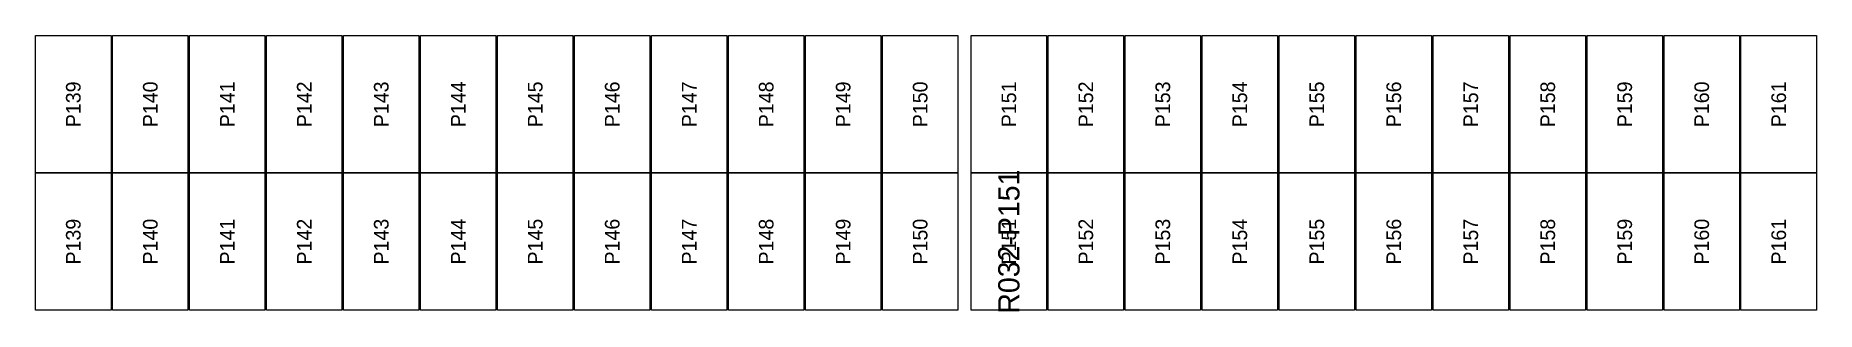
# Model space of a CAD drawing. Extents: x 296295 to 296770, y 651564 to 652121.
# Drawn here: x 296541.49 to 296568.28, y 651994.78 to 651998.92 of the extents above; entities that cross this region are included whole.
import ezdxf
from ezdxf.enums import TextEntityAlignment as Align

# ---------------------------------------------------------------- set-up
doc = ezdxf.new("R2010")
doc.units = 0

msp = doc.modelspace()

# ---------------------------------------------------------------- texts
at = {"layer": 'DEFECT_LABELS'}
msp.add_text('R032-P151', height=0.32, rotation=90, dxfattribs=at).set_placement((296556.129, 651995.826), align=Align.MIDDLE_CENTER)
at = {"layer": 'PANEL_POSITION'}
for s, p in [('P139', (296542.057, 651997.889)), ('P140', (296543.215, 651997.889)), ('P141', (296544.373, 651997.889)), ('P142', (296545.531, 651997.889)), ('P143', (296546.689, 651997.889)), ('P144', (296547.847, 651997.889)), ('P145', (296549.005, 651997.889)), ('P146', (296550.163, 651997.889)), ('P147', (296551.321, 651997.889)), ('P148', (296552.479, 651997.889)), ('P149', (296553.637, 651997.889)), ('P150', (296554.795, 651997.889)), ('P151', (296556.129, 651997.889)), ('P152', (296557.287, 651997.889)), ('P153', (296558.445, 651997.889)), ('P154', (296559.603, 651997.889)), ('P155', (296560.761, 651997.889)), ('P156', (296561.919, 651997.889)), ('P157', (296563.077, 651997.889)), ('P158', (296564.235, 651997.889)), ('P159', (296565.393, 651997.889)), ('P160', (296566.551, 651997.889)), ('P161', (296567.709, 651997.889)), ('P139', (296542.057, 651995.826)), ('P140', (296543.215, 651995.826)), ('P141', (296544.373, 651995.826)), ('P142', (296545.531, 651995.826)), ('P143', (296546.689, 651995.826)), ('P144', (296547.847, 651995.826)), ('P145', (296549.005, 651995.826)), ('P146', (296550.163, 651995.826)), ('P147', (296551.321, 651995.826)), ('P148', (296552.479, 651995.826)), ('P149', (296553.637, 651995.826)), ('P150', (296554.795, 651995.826)), ('P151', (296556.129, 651995.826)), ('P152', (296557.287, 651995.826)), ('P153', (296558.445, 651995.826)), ('P154', (296559.603, 651995.826)), ('P155', (296560.761, 651995.826)), ('P156', (296561.919, 651995.826)), ('P157', (296563.077, 651995.826)), ('P158', (296564.235, 651995.826)), ('P159', (296565.393, 651995.826)), ('P160', (296566.551, 651995.826)), ('P161', (296567.709, 651995.826))]:
    msp.add_text(s, height=0.22, rotation=90, dxfattribs=at).set_placement(p, align=Align.MIDDLE_CENTER)

# ---------------------------------------------------------------- linework, layer by layer
at = {"layer": 'DEFECTIVE_PANELS'}
msp.add_lwpolyline([(296555.562, 651996.858), (296556.696, 651996.858), (296556.696, 651994.795), (296555.562, 651994.795)], close=True, dxfattribs=at)
at = {"layer": 'PANELS_MASTER'}
for points in [[(296541.49, 651998.921), (296542.624, 651998.921), (296542.624, 651996.858), (296541.49, 651996.858)], [(296542.648, 651998.921), (296543.782, 651998.921), (296543.782, 651996.858), (296542.648, 651996.858)], [(296543.806, 651998.921), (296544.94, 651998.921), (296544.94, 651996.858), (296543.806, 651996.858)], [(296544.964, 651998.921), (296546.098, 651998.921), (296546.098, 651996.858), (296544.964, 651996.858)], [(296546.122, 651998.921), (296547.256, 651998.921), (296547.256, 651996.858), (296546.122, 651996.858)], [(296547.28, 651998.921), (296548.414, 651998.921), (296548.414, 651996.858), (296547.28, 651996.858)], [(296548.438, 651998.921), (296549.572, 651998.921), (296549.572, 651996.858), (296548.438, 651996.858)], [(296549.596, 651998.921), (296550.73, 651998.921), (296550.73, 651996.858), (296549.596, 651996.858)], [(296550.754, 651998.921), (296551.888, 651998.921), (296551.888, 651996.858), (296550.754, 651996.858)], [(296551.912, 651998.921), (296553.046, 651998.921), (296553.046, 651996.858), (296551.912, 651996.858)], [(296553.07, 651998.921), (296554.204, 651998.921), (296554.204, 651996.858), (296553.07, 651996.858)], [(296554.228, 651998.921), (296555.362, 651998.921), (296555.362, 651996.858), (296554.228, 651996.858)], [(296555.562, 651998.921), (296556.696, 651998.921), (296556.696, 651996.858), (296555.562, 651996.858)], [(296556.72, 651998.921), (296557.854, 651998.921), (296557.854, 651996.858), (296556.72, 651996.858)], [(296557.878, 651998.921), (296559.012, 651998.921), (296559.012, 651996.858), (296557.878, 651996.858)], [(296559.036, 651998.921), (296560.17, 651998.921), (296560.17, 651996.858), (296559.036, 651996.858)], [(296560.194, 651998.921), (296561.328, 651998.921), (296561.328, 651996.858), (296560.194, 651996.858)], [(296561.352, 651998.921), (296562.486, 651998.921), (296562.486, 651996.858), (296561.352, 651996.858)], [(296562.51, 651998.921), (296563.644, 651998.921), (296563.644, 651996.858), (296562.51, 651996.858)], [(296563.668, 651998.921), (296564.802, 651998.921), (296564.802, 651996.858), (296563.668, 651996.858)], [(296564.826, 651998.921), (296565.96, 651998.921), (296565.96, 651996.858), (296564.826, 651996.858)], [(296565.984, 651998.921), (296567.118, 651998.921), (296567.118, 651996.858), (296565.984, 651996.858)], [(296567.142, 651998.921), (296568.276, 651998.921), (296568.276, 651996.858), (296567.142, 651996.858)], [(296541.49, 651996.858), (296542.624, 651996.858), (296542.624, 651994.795), (296541.49, 651994.795)], [(296542.648, 651996.858), (296543.782, 651996.858), (296543.782, 651994.795), (296542.648, 651994.795)], [(296543.806, 651996.858), (296544.94, 651996.858), (296544.94, 651994.795), (296543.806, 651994.795)], [(296544.964, 651996.858), (296546.098, 651996.858), (296546.098, 651994.795), (296544.964, 651994.795)], [(296546.122, 651996.858), (296547.256, 651996.858), (296547.256, 651994.795), (296546.122, 651994.795)], [(296547.28, 651996.858), (296548.414, 651996.858), (296548.414, 651994.795), (296547.28, 651994.795)], [(296548.438, 651996.858), (296549.572, 651996.858), (296549.572, 651994.795), (296548.438, 651994.795)], [(296549.596, 651996.858), (296550.73, 651996.858), (296550.73, 651994.795), (296549.596, 651994.795)], [(296550.754, 651996.858), (296551.888, 651996.858), (296551.888, 651994.795), (296550.754, 651994.795)], [(296551.912, 651996.858), (296553.046, 651996.858), (296553.046, 651994.795), (296551.912, 651994.795)], [(296553.07, 651996.858), (296554.204, 651996.858), (296554.204, 651994.795), (296553.07, 651994.795)], [(296554.228, 651996.858), (296555.362, 651996.858), (296555.362, 651994.795), (296554.228, 651994.795)], [(296556.72, 651996.858), (296557.854, 651996.858), (296557.854, 651994.795), (296556.72, 651994.795)], [(296557.878, 651996.858), (296559.012, 651996.858), (296559.012, 651994.795), (296557.878, 651994.795)], [(296559.036, 651996.858), (296560.17, 651996.858), (296560.17, 651994.795), (296559.036, 651994.795)], [(296560.194, 651996.858), (296561.328, 651996.858), (296561.328, 651994.795), (296560.194, 651994.795)], [(296561.352, 651996.858), (296562.486, 651996.858), (296562.486, 651994.795), (296561.352, 651994.795)], [(296562.51, 651996.858), (296563.644, 651996.858), (296563.644, 651994.795), (296562.51, 651994.795)], [(296563.668, 651996.858), (296564.802, 651996.858), (296564.802, 651994.795), (296563.668, 651994.795)], [(296564.826, 651996.858), (296565.96, 651996.858), (296565.96, 651994.795), (296564.826, 651994.795)], [(296565.984, 651996.858), (296567.118, 651996.858), (296567.118, 651994.795), (296565.984, 651994.795)], [(296567.142, 651996.858), (296568.276, 651996.858), (296568.276, 651994.795), (296567.142, 651994.795)]]:
    msp.add_lwpolyline(points, close=True, dxfattribs=at)

msp.set_redraw_order([(e.dxf.handle, doc.entitydb.next_handle()) for e in msp.query("TEXT MTEXT ATTDEF DIMENSION ARC_DIMENSION")])  # texts and dimensions are drawn at this point

doc.saveas('drawing.dxf')
